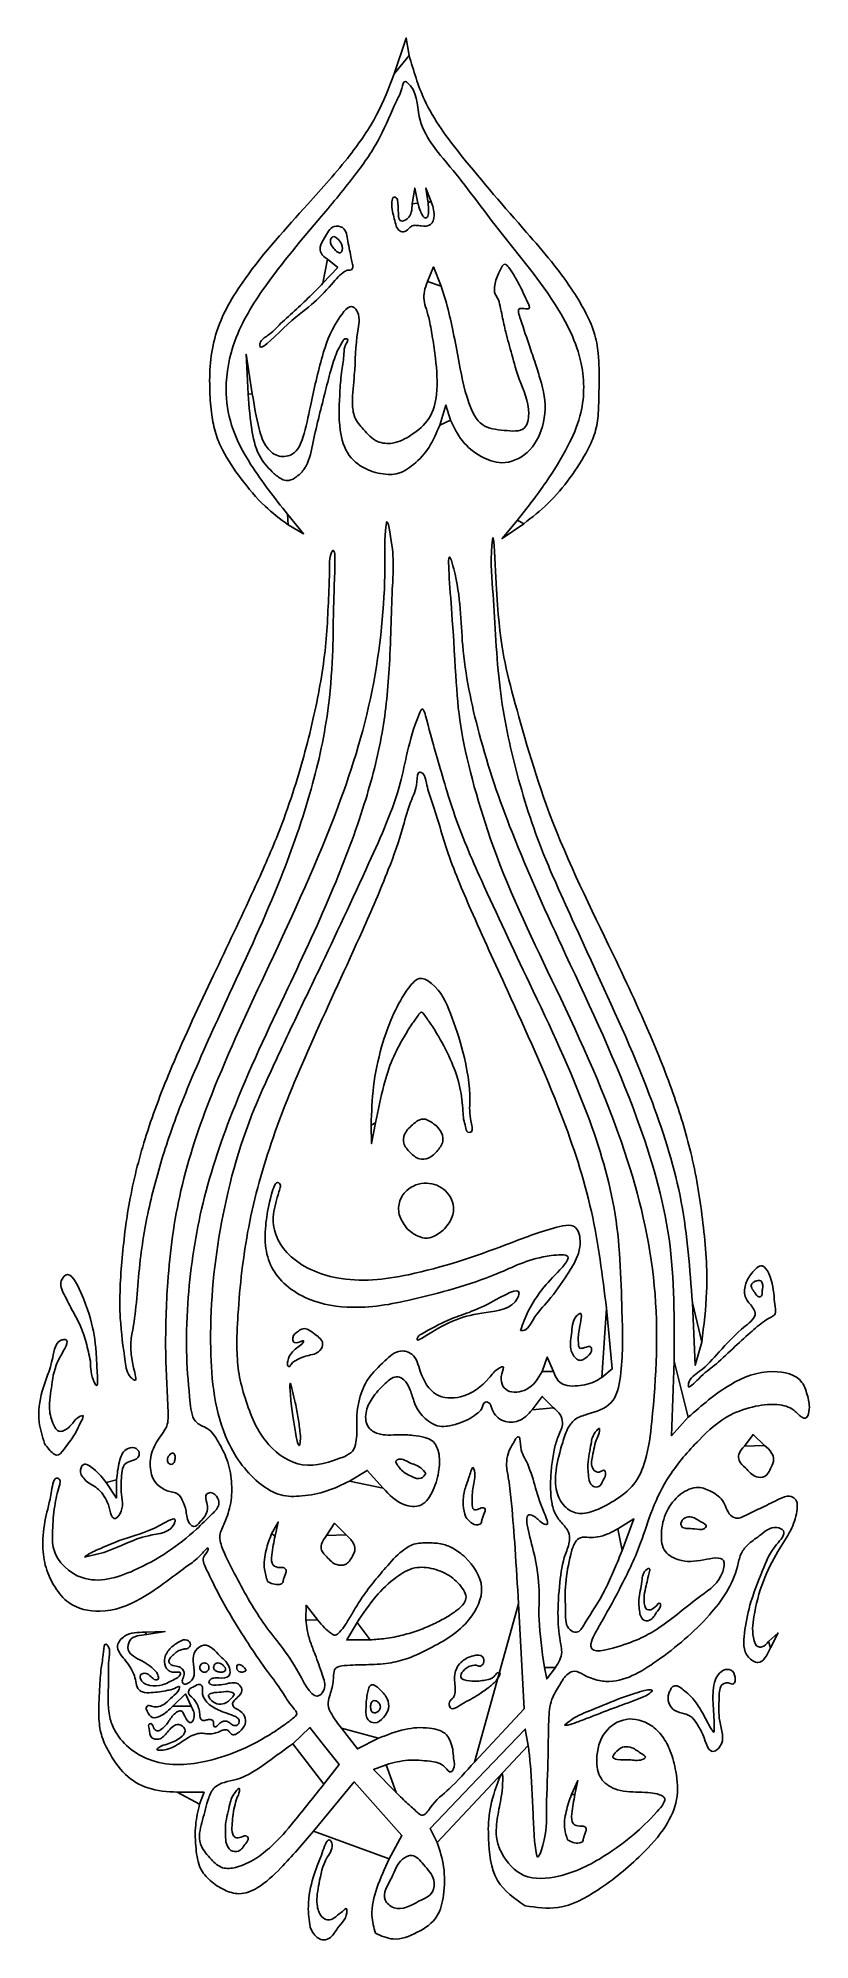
# Model space of a CAD drawing. Extents: x 0.17 to 2.49, y 0.26 to 5.99.
import ezdxf

# ---------------------------------------------------------------- set-up
doc = ezdxf.new("R2010")
doc.units = 0
doc.layers.get('0').update_dxf_attribs({"linetype": 'CONTINUOUS'})

msp = doc.modelspace()

# ---------------------------------------------------------------- linework, layer by layer
at = {"color": 7}
for points in [[(1.237781, 5.878502), (1.274218, 5.986171), (1.282741, 5.934058)], [(1.292072, 5.487215), (1.299422, 5.534722), (1.309086, 5.489583)], [(1.339794, 5.489583), (1.333061, 5.534722), (1.348396, 5.49607)], [(1.243855, 5.420139), (1.243855, 5.420139)], [(1.071238, 5.378762), (1.071238, 5.378762)], [(1.023533, 5.248162), (1.0679, 5.295409), (1.037422, 5.320473)], [(1.337758, 5.253411), (1.355755, 5.297515), (1.37905, 5.239295)], [(0.895833, 5.126809), (0.895833, 5.126809)], [(0.7982, 4.914605), (0.792395, 5.034722), (0.810822, 4.916098)], [(1.407189, 4.836371), (1.393444, 4.881944), (1.374596, 4.821303)], [(0.876623, 4.675426), (0.876623, 4.675426)], [(0.916556, 4.553986), (0.965057, 4.494458), (0.918429, 4.521534)], [(1.627594, 4.524934), (1.5625, 4.480297), (1.608234, 4.535287), (1.608234, 4.535287)], [(1.181846, 2.722222), (1.169641, 2.659722), (1.168429, 2.715278), (1.168429, 2.715278)], [(1.285714, 2.632937), (1.285714, 2.632937)], [(1.277778, 2.402778), (1.277778, 2.402778)], [(2.34243, 2.245533), (2.34243, 2.245533)], [(2.162845, 2.0625), (2.143669, 1.993056), (2.134806, 2.180556), (2.134806, 2.180556)], [(1.861974, 1.956239), (1.893692, 1.981922), (1.876278, 2.164268)], [(1.319444, 2.086759), (1.319444, 2.086759)], [(1.618, 2.097925), (1.618, 2.097925)], [(0.323953, 2.004695), (0.323953, 2.004695)], [(0.428579, 2.003472), (0.428579, 2.003472)], [(1.683147, 1.973686), (1.698326, 2.01723), (1.716548, 1.973893)], [(1.778392, 2.020093), (1.778392, 2.020093)], [(2.079647, 2.005073), (2.072409, 1.780979), (2.122353, 1.83626)], [(2.215278, 2.032802), (2.215278, 2.032802)], [(0.916879, 2.001778), (0.916879, 2.001778)], [(1.717408, 1.864663), (1.683022, 1.899048), (1.652986, 1.858423)], [(0.941316, 1.791667), (0.941316, 1.791667)], [(2.291553, 1.749849), (2.317588, 1.784364), (2.352257, 1.751794)], [(0.185956, 1.757352), (0.185956, 1.757352)], [(1.086806, 1.717584), (1.086806, 1.717584)], [(0.578704, 1.714667), (0.578704, 1.714667)], [(1.204853, 1.622994), (1.156473, 1.676545), (1.1029, 1.644212)], [(1.333333, 1.66701), (1.333333, 1.66701)], [(2.294902, 1.684056), (2.294902, 1.684056)], [(0.371039, 1.640211), (0.402778, 1.593114), (0.402778, 1.648069)], [(1.824213, 1.646496), (1.824213, 1.646495)], [(0.378136, 1.572947), (0.378136, 1.572947)], [(0.868661, 1.486111), (0.889115, 1.520833), (0.879493, 1.479167)], [(1.034335, 1.480524), (1.058442, 1.517316), (1.09314, 1.482618)], [(1.452875, 1.535858), (1.452875, 1.535858)], [(1.923382, 1.435554), (1.959134, 1.530538), (1.910308, 1.500362)], [(2.160284, 1.521462), (2.160284, 1.521462)], [(0.305556, 1.415518), (0.305556, 1.415518)], [(1.035044, 1.416311), (1.035044, 1.416311)], [(0.856481, 1.342593), (0.856481, 1.342593)], [(0.972376, 1.227211), (0.97253, 1.270833), (1.008105, 1.225694)], [(1.479265, 0.799037), (1.628628, 0.959184), (1.611692, 1.274731)], [(1.854589, 1.284868), (1.854589, 1.284868)], [(1.126024, 1.21875), (1.094957, 1.166667), (1.165013, 1.166667)], [(1.977012, 1.243662), (1.977012, 1.243662)], [(0.487526, 1.189485), (0.548611, 1.191471), (0.49319, 1.182541)], [(1.312662, 1.195698), (1.312661, 1.195698)], [(2.364117, 1.162042), (2.392689, 1.187499), (2.369599, 1.142361)], [(0.680556, 1.083333), (0.680556, 1.083333)], [(0.729167, 1.083333), (0.729167, 1.083333)], [(0.763889, 1.084153), (0.763889, 1.084153)], [(1.689827, 1.083674), (1.696546, 1.049293), (1.722591, 1.083674)], [(0.626639, 0.967227), (0.609877, 1.004015), (0.57154, 0.967285)], [(0.749235, 0.992133), (0.749235, 0.992133)], [(0.744266, 0.915662), (0.744266, 0.915662)], [(1.152778, 0.957197), (1.152778, 0.957197)], [(1.196528, 0.965278), (1.196528, 0.965278)], [(1.402778, 0.971403), (1.402778, 0.971403)], [(1.026306, 0.732639), (1.071779, 0.791667), (1.02788, 0.847093), (0.983982, 0.902519), (0.932963, 0.854294)], [(1.078908, 0.901011), (1.127291, 0.838271), (1.190999, 0.870524)], [(1.641034, 0.848369), (1.631944, 0.898128), (1.488835, 0.748432), (1.345726, 0.598736), (1.367307, 0.557002)], [(1.75, 0.909568), (1.75, 0.909568)], [(2.166687, 0.881903), (2.166687, 0.881903)], [(0.554717, 0.852708), (0.554717, 0.852708)], [(1.978349, 0.825948), (1.978349, 0.825947)], [(1.213789, 0.791101), (1.17577, 0.776646), (1.243613, 0.707767)], [(0.652434, 0.672707), (0.665979, 0.708333), (0.585044, 0.708333)], [(1.22219, 0.507565), (1.260908, 0.577631), (1.189249, 0.658393), (1.11759, 0.739155), (0.995064, 0.59152)], [(1.770889, 0.701389), (1.790525, 0.743056), (1.781587, 0.701389)], [(0.731316, 0.559028), (0.731316, 0.559028)], [(1.759259, 0.564815), (1.759259, 0.564815)], [(0.821539, 0.508348), (0.821539, 0.508348)], [(1.312946, 0.381236), (1.312946, 0.381236)], [(1.631944, 0.366535), (1.631944, 0.366535)], [(0.984553, 0.302083), (0.984553, 0.302083)], [(1.181275, 0.283855), (1.181275, 0.283855)]]:
    msp.add_lwpolyline(points, close=True, dxfattribs=at)
for points, knots in [([(1.282741, 5.934058), (1.295976, 5.888342), (1.327911, 5.778041), (1.459654, 5.60331), (1.595033, 5.448933), (1.708408, 5.31791), (1.767225, 5.240058), (1.810434, 5.168512), (1.841074, 5.103788), (1.85517, 5.027841), (1.853661, 4.94613), (1.853974, 4.866465), (1.844969, 4.799802), (1.814751, 4.734357), (1.768402, 4.661906), (1.704173, 4.584701), (1.652537, 4.544401), (1.627594, 4.524934)], [0, 0, 0, 0, 0.141837, 0.342218, 0.646073, 0.761136, 0.861656, 0.938271, 1.011823, 1.074939, 1.167952, 1.256355, 1.314331, 1.367677, 1.470854, 1.572196, 1.666892, 1.666892, 1.666892, 1.666892]), ([(0.918429, 4.521534), (0.89472, 4.539484), (0.841717, 4.57961), (0.77711, 4.65782), (0.726469, 4.731136), (0.698872, 4.79714), (0.687108, 4.856829), (0.679622, 4.955963), (0.688693, 5.103633), (0.803334, 5.295309), (0.95591, 5.461373), (1.096805, 5.618726), (1.188174, 5.749309), (1.221725, 5.836687), (1.237781, 5.878502)], [0, 0, 0, 0, 0.088947, 0.198848, 0.302478, 0.355144, 0.412203, 0.484011, 0.653953, 0.844779, 1.137845, 1.332425, 1.478362, 1.612297, 1.612297, 1.612297, 1.612297]), ([(1.608234, 4.535287), (1.637808, 4.572892), (1.693614, 4.643852), (1.757336, 4.748634), (1.81014, 4.865621), (1.811881, 5.023599), (1.709599, 5.221111), (1.553297, 5.401675), (1.420011, 5.588268), (1.300309, 5.717824), (1.308271, 5.829919), (1.266491, 5.860027), (1.25827, 5.821925), (1.234159, 5.777898), (1.19536, 5.678804), (1.117613, 5.567728), (0.995598, 5.421059), (0.860517, 5.264854), (0.753961, 5.09034), (0.724699, 4.942319), (0.744287, 4.81181), (0.812739, 4.684893), (0.878321, 4.602198), (0.916556, 4.553986)], [0, 0, 0, 0, 0.143385, 0.270569, 0.367354, 0.525598, 0.723281, 1.019753, 1.240007, 1.418349, 1.527019, 1.532663, 1.556642, 1.599927, 1.717308, 1.850717, 2.013199, 2.286549, 2.471927, 2.618893, 2.728995, 2.861059, 3.045702, 3.045702, 3.045702, 3.045702]), ([(1.243855, 5.420139), (1.239786, 5.435146), (1.233076, 5.459896), (1.228704, 5.486122), (1.23325, 5.510173), (1.247221, 5.505293), (1.248458, 5.489432), (1.251098, 5.469255), (1.2488, 5.427893), (1.290203, 5.446341), (1.291295, 5.470233), (1.292072, 5.487215)], [0, 0, 0, 0, 0.045237, 0.074608, 0.090573, 0.097239, 0.110895, 0.131883, 0.169056, 0.188329, 0.235694, 0.235694, 0.235694, 0.235694]), ([(1.348396, 5.49607), (1.353396, 5.482072), (1.361628, 5.459026), (1.351754, 5.419521), (1.322995, 5.419471), (1.305326, 5.423307), (1.292219, 5.422109), (1.281429, 5.413861), (1.272192, 5.401457), (1.251848, 5.404077), (1.246637, 5.414549), (1.243855, 5.420139)], [0, 0, 0, 0, 0.045019, 0.074121, 0.102372, 0.117459, 0.130312, 0.139688, 0.157709, 0.173246, 0.191036, 0.191036, 0.191036, 0.191036]), ([(1.309086, 5.489583), (1.311191, 5.481779), (1.314918, 5.467957), (1.321352, 5.453371), (1.332305, 5.441275), (1.341609, 5.453113), (1.341506, 5.468759), (1.340426, 5.481895), (1.339794, 5.489583)], [0, 0, 0, 0, 0.023723, 0.042015, 0.052383, 0.061033, 0.07734, 0.10035, 0.10035, 0.10035, 0.10035]), ([(1.037422, 5.320473), (1.029555, 5.325881), (1.01659, 5.334791), (1.013219, 5.362171), (1.03184, 5.387345), (1.046854, 5.42399), (1.093066, 5.418021), (1.097194, 5.379096), (1.103471, 5.348671), (1.107868, 5.325156), (1.112241, 5.308106), (1.114306, 5.296418), (1.10958, 5.287723), (1.098772, 5.288682), (1.084472, 5.282357), (1.067109, 5.266625), (1.038049, 5.230878), (0.979377, 5.171334), (0.9282, 5.141782), (0.828134, 5.035169), (0.835807, 5.077831), (0.864619, 5.094125), (0.883839, 5.114249), (0.895833, 5.126809)], [0, 0, 0, 0, 0.027229, 0.044872, 0.075442, 0.120578, 0.14569, 0.189656, 0.21747, 0.24293, 0.260531, 0.270584, 0.278091, 0.285897, 0.300035, 0.324418, 0.355013, 0.440187, 0.552321, 0.637428, 0.642232, 0.674191, 0.727252, 0.727252, 0.727252, 0.727252]), ([(1.071238, 5.378762), (1.064428, 5.384758), (1.053231, 5.394618), (1.041058, 5.371102), (1.055056, 5.355258), (1.064446, 5.342765), (1.076672, 5.337754), (1.082025, 5.34772), (1.082107, 5.357816), (1.078806, 5.369281), (1.073772, 5.375588), (1.071238, 5.378762)], [0, 0, 0, 0, 0.021062, 0.034632, 0.060397, 0.076201, 0.084437, 0.093132, 0.103616, 0.115574, 0.127682, 0.127682, 0.127682, 0.127682]), ([(1.37905, 5.239295), (1.384445, 5.222462), (1.397884, 5.18053), (1.413973, 5.109009), (1.434457, 5.007623), (1.449702, 4.910303), (1.494667, 4.813513), (1.56449, 4.806204), (1.63485, 4.798704), (1.649619, 4.8818), (1.614308, 4.948784), (1.592535, 5.031733), (1.574362, 5.094416), (1.563954, 5.143641), (1.556827, 5.177641), (1.551956, 5.200977), (1.537628, 5.218324), (1.539979, 5.249897), (1.54938, 5.274417), (1.568546, 5.313783), (1.587208, 5.290114), (1.600776, 5.268309), (1.621489, 5.23095), (1.632187, 5.204916), (1.649347, 5.170933), (1.629717, 5.170768), (1.605316, 5.177722), (1.626793, 5.113166), (1.640482, 5.071347), (1.662715, 5.007243), (1.676533, 4.961581), (1.694255, 4.899837), (1.692463, 4.819913), (1.64727, 4.734478), (1.566654, 4.698258), (1.494757, 4.725841), (1.439117, 4.770653), (1.417696, 4.814743), (1.407189, 4.836371)], [0, 0, 0, 0, 0.052996, 0.132012, 0.220109, 0.361093, 0.438725, 0.505274, 0.567389, 0.61106, 0.71927, 0.796272, 0.866713, 0.915425, 0.946758, 0.971663, 0.985295, 1.01237, 1.056353, 1.084435, 1.098644, 1.129312, 1.170309, 1.216968, 1.236974, 1.247138, 1.265942, 1.297431, 1.382736, 1.43937, 1.491437, 1.527719, 1.631528, 1.722471, 1.804875, 1.869034, 1.943098, 2.014407, 2.014407, 2.014407, 2.014407]), ([(0.810822, 4.916098), (0.816623, 4.880772), (0.825776, 4.825035), (0.847546, 4.75557), (0.888831, 4.722455), (0.942639, 4.731178), (0.970469, 4.79797), (0.987749, 4.895482), (1.01895, 5.024834), (1.046911, 5.111513), (1.106888, 5.192842), (1.137265, 5.148978), (1.120844, 5.078435), (1.121512, 4.987703), (1.109762, 4.902292), (1.11532, 4.842802), (1.147668, 4.80593), (1.181314, 4.768295), (1.23968, 4.762994), (1.2932, 4.792333), (1.349567, 4.837971), (1.371221, 4.925491), (1.364221, 5.007039), (1.354028, 5.080858), (1.345558, 5.130374), (1.33563, 5.168187), (1.325861, 5.196739), (1.327475, 5.22575), (1.334145, 5.243693), (1.337758, 5.253411)], [0, 0, 0, 0, 0.107859, 0.17018, 0.213278, 0.254419, 0.312895, 0.409572, 0.564113, 0.685676, 0.743573, 0.763648, 0.820807, 0.953015, 1.037058, 1.080861, 1.125233, 1.180991, 1.226446, 1.2879, 1.360517, 1.436586, 1.54531, 1.606149, 1.660143, 1.69577, 1.723595, 1.749842, 1.780857, 1.780857, 1.780857, 1.780857]), ([(0.895833, 5.126809), (0.911902, 5.141354), (0.943611, 5.170055), (0.986345, 5.210366), (1.012338, 5.236783), (1.023533, 5.248162)], [0, 0, 0, 0, 0.065023, 0.128311, 0.176198, 0.176198, 0.176198, 0.176198]), ([(1.374596, 4.821303), (1.365162, 4.798647), (1.346678, 4.754253), (1.300878, 4.703897), (1.255865, 4.674359), (1.217195, 4.672423), (1.188699, 4.676833), (1.146183, 4.689521), (1.093249, 4.727944), (1.0685, 4.819678), (1.073176, 4.906791), (1.078597, 4.982637), (1.087781, 5.030549), (1.086208, 5.058931), (1.101743, 5.078787), (1.088098, 5.083703), (1.076616, 5.063294), (1.061193, 5.034905), (1.045104, 4.981086), (1.021767, 4.888313), (0.996978, 4.791097), (0.979577, 4.699675), (0.947694, 4.667584), (0.924513, 4.653121), (0.897956, 4.657213), (0.88508, 4.668206), (0.876623, 4.675426)], [0, 0, 0, 0, 0.073017, 0.143069, 0.202509, 0.227113, 0.25745, 0.2887, 0.360196, 0.441206, 0.560513, 0.621392, 0.671687, 0.70062, 0.716673, 0.720357, 0.738281, 0.770435, 0.828326, 0.899962, 1.059935, 1.133659, 1.167368, 1.194051, 1.21115, 1.243866, 1.243866, 1.243866, 1.243866]), ([(0.876623, 4.675426), (0.861737, 4.690373), (0.827259, 4.724991), (0.806013, 4.811862), (0.801076, 4.87678), (0.7982, 4.914605)], [0, 0, 0, 0, 0.062321, 0.144339, 0.25884, 0.25884, 0.25884, 0.25884]), ([(0.585044, 0.708333), (0.55491, 0.710025), (0.498274, 0.713204), (0.422015, 0.759646), (0.381818, 0.822237), (0.353756, 0.881095), (0.34709, 0.94522), (0.351025, 1.010132), (0.354849, 1.081191), (0.36237, 1.113979), (0.366054, 1.161389), (0.384993, 1.139169), (0.376499, 1.104026), (0.380156, 1.047441), (0.375214, 0.985999), (0.380711, 0.930359), (0.410554, 0.858436), (0.514657, 0.781896), (0.696711, 0.795335), (0.825171, 0.85503), (0.906679, 0.909765), (0.9289, 0.927162), (0.950778, 0.944888), (0.921389, 0.973852), (0.900155, 1.01501), (0.852535, 1.07535), (0.80337, 1.147549), (0.754891, 1.223823), (0.709493, 1.302373), (0.682651, 1.359799), (0.655478, 1.413329), (0.675972, 1.42903), (0.680193, 1.44952), (0.643982, 1.408175), (0.59638, 1.3775), (0.490491, 1.289317), (0.365679, 1.241783), (0.263028, 1.264837), (0.214647, 1.324503), (0.187198, 1.38324), (0.177091, 1.454095), (0.187185, 1.537634), (0.204545, 1.588078), (0.213172, 1.659633), (0.232881, 1.649557), (0.232936, 1.639068), (0.224929, 1.613599), (0.21376, 1.564831), (0.210048, 1.501764), (0.207379, 1.416117), (0.30736, 1.323354), (0.48334, 1.377751), (0.608011, 1.462838), (0.681253, 1.537269), (0.713353, 1.568074), (0.707698, 1.595542), (0.691626, 1.613488), (0.666097, 1.604399), (0.675089, 1.579906), (0.677121, 1.55918), (0.669812, 1.537637), (0.6544, 1.523611), (0.637962, 1.50123), (0.614449, 1.522457), (0.613909, 1.553014), (0.602535, 1.582939), (0.590175, 1.606362), (0.571152, 1.611409), (0.553466, 1.614091), (0.536757, 1.624413), (0.51352, 1.642909), (0.500213, 1.684621), (0.506708, 1.738428), (0.533068, 1.777505), (0.558986, 1.813881), (0.557355, 1.870711), (0.552882, 1.943724), (0.549417, 2.039204), (0.550898, 2.139072), (0.558455, 2.301612), (0.589076, 2.528792), (0.697228, 2.847668), (0.874913, 3.222944), (1.062964, 3.631073), (1.186532, 4.028068), (1.21384, 4.340943), (1.207734, 4.469168), (1.21553, 4.545785), (1.239383, 4.431111), (1.229859, 4.330067), (1.226967, 4.107781), (1.206186, 3.891691), (1.147175, 3.665351), (1.050342, 3.409378), (0.90734, 3.103864), (0.756472, 2.788766), (0.650965, 2.470041), (0.616023, 2.222115), (0.610599, 2.022691), (0.620614, 1.90971), (0.63097, 1.818593), (0.684074, 1.803924), (0.710265, 1.76014), (0.738175, 1.70795), (0.750495, 1.644451), (0.748861, 1.578572), (0.732021, 1.525425), (0.707556, 1.48047), (0.727496, 1.421887), (0.772849, 1.335381), (0.849444, 1.197493), (0.929132, 1.119009), (0.997225, 0.974642), (1.03474, 1.024524), (1.018815, 1.06942), (1.003342, 1.114955), (0.985157, 1.159174), (0.975563, 1.19409), (0.973351, 1.217079), (0.972376, 1.227211)], [0, 0, 0, 0, 0.089432, 0.168084, 0.256543, 0.309173, 0.36238, 0.44634, 0.510096, 0.559352, 0.583915, 0.593215, 0.628158, 0.688366, 0.763517, 0.812685, 0.85437, 0.994437, 1.162238, 1.375084, 1.418712, 1.451276, 1.466067, 1.490276, 1.54605, 1.62142, 1.71272, 1.810379, 1.893426, 1.979248, 2.017335, 2.043836, 2.046959, 2.073968, 2.124546, 2.298773, 2.428011, 2.525286, 2.587085, 2.652101, 2.717578, 2.801915, 2.886702, 2.928464, 2.934884, 2.943736, 2.956317, 3.016998, 3.090985, 3.147607, 3.26799, 3.426394, 3.650584, 3.71732, 3.75162, 3.769679, 3.797388, 3.810625, 3.836234, 3.856864, 3.876781, 3.899594, 3.924491, 3.938609, 3.97885, 4.013279, 4.035991, 4.052956, 4.069399, 4.089765, 4.110721, 4.157493, 4.212356, 4.268196, 4.297493, 4.343462, 4.431036, 4.520958, 4.628653, 4.730965, 5.009022, 5.312888, 5.736112, 6.25724, 6.648484, 7.011219, 7.106479, 7.132685, 7.164713, 7.32518, 7.563263, 7.770458, 7.990748, 8.258081, 8.592116, 9.001771, 9.306318, 9.5933, 9.754131, 9.893696, 9.956414, 9.991264, 10.044123, 10.102184, 10.170112, 10.234928, 10.297478, 10.337867, 10.381034, 10.471628, 10.640997, 10.818919, 10.909967, 10.931534, 10.97647, 11.041361, 11.080365, 11.119053, 11.149546, 11.149546, 11.149546, 11.149546]), ([(0.428579, 2.003472), (0.422442, 2.047064), (0.407859, 2.150649), (0.417362, 2.316253), (0.44044, 2.501205), (0.490759, 2.694611), (0.576878, 2.918224), (0.691797, 3.16111), (0.801818, 3.391868), (0.883414, 3.574036), (0.944749, 3.74471), (0.994779, 3.928873), (1.034063, 4.137031), (1.039826, 4.28994), (1.043612, 4.386358), (1.041903, 4.420364), (1.063611, 4.472751), (1.052559, 4.255012), (1.056365, 4.168562), (1.040619, 3.942096), (0.991296, 3.719095), (0.888993, 3.426122), (0.757484, 3.143348), (0.636737, 2.881822), (0.556179, 2.676301), (0.502984, 2.490839), (0.469372, 2.310355), (0.46083, 2.122331), (0.436017, 2.038687), (0.466874, 1.938309), (0.432811, 1.965067), (0.430457, 1.986431), (0.428579, 2.003472)], [0, 0, 0, 0, 0.131816, 0.313229, 0.49506, 0.690722, 0.910813, 1.213041, 1.496525, 1.677903, 1.811524, 2.040127, 2.250086, 2.444604, 2.500037, 2.537397, 2.549231, 2.650778, 2.84556, 3.011133, 3.268975, 3.551618, 3.932163, 4.206876, 4.414786, 4.594945, 4.781174, 4.978716, 5.10666, 5.144522, 5.157566, 5.209, 5.209, 5.209, 5.209]), ([(2.134806, 2.180556), (2.127494, 2.282133), (2.112691, 2.48777), (2.008026, 2.82186), (1.884013, 3.093681), (1.78366, 3.311153), (1.732623, 3.424548), (1.667812, 3.572823), (1.603485, 3.768584), (1.547699, 4.033792), (1.539917, 4.273716), (1.526683, 4.409238), (1.536476, 4.51212), (1.5488, 4.194385), (1.580176, 4.057752), (1.699422, 3.629598), (1.8574, 3.312222), (1.995677, 3.020354), (2.080587, 2.809037), (2.138479, 2.616458), (2.169171, 2.419885), (2.18446, 2.23183), (2.169287, 2.112968), (2.162845, 2.0625)], [0, 0, 0, 0, 0.304595, 0.616636, 1.042894, 1.201134, 1.335145, 1.415928, 1.686643, 1.950081, 2.233094, 2.380739, 2.39926, 2.496066, 2.86156, 3.216311, 3.67975, 3.966323, 4.177761, 4.363661, 4.567734, 4.774142, 4.926451, 4.926451, 4.926451, 4.926451]), ([(1.1029, 1.644212), (1.080513, 1.633278), (1.035257, 1.611177), (0.964711, 1.598062), (0.893971, 1.597039), (0.831414, 1.634786), (0.777607, 1.690407), (0.700653, 1.820642), (0.675083, 2.06957), (0.70479, 2.407845), (0.778405, 2.681905), (0.867167, 2.878964), (0.931431, 3.017046), (1.035525, 3.231259), (1.146983, 3.469184), (1.266142, 3.736679), (1.279193, 3.872319), (1.324525, 3.979623), (1.344199, 3.89774), (1.366857, 3.823281), (1.416517, 3.642186), (1.513935, 3.417696), (1.658034, 3.114437), (1.813034, 2.788248), (1.916349, 2.449681), (1.922151, 2.178499), (1.927542, 1.994012), (1.902277, 1.870525), (1.831675, 1.849067), (1.783384, 1.835044), (1.757123, 1.802558), (1.740928, 1.748582), (1.722673, 1.684624), (1.721278, 1.615991), (1.745644, 1.567336), (1.788925, 1.541845), (1.84453, 1.553335), (1.901265, 1.585097), (1.964901, 1.63099), (2.001103, 1.718695), (2.024804, 1.918992), (2.039616, 2.235456), (1.932731, 2.678102), (1.733974, 3.112098), (1.539503, 3.503714), (1.421266, 3.933956), (1.425524, 4.099701), (1.393691, 4.470681), (1.439556, 4.311677), (1.435242, 4.151129), (1.491585, 3.875643), (1.597414, 3.567739), (1.771854, 3.186883), (1.959641, 2.791857), (2.082759, 2.377584), (2.080679, 2.12858), (2.079647, 2.005073)], [0, 0, 0, 0, 0.074356, 0.150311, 0.214355, 0.280793, 0.361823, 0.445694, 0.729491, 1.087188, 1.468237, 1.571138, 1.73542, 1.925555, 2.283047, 2.540171, 2.755432, 2.773171, 2.808788, 2.906272, 3.094953, 3.318845, 3.660461, 4.093401, 4.404554, 4.714989, 4.892915, 4.977273, 5.056203, 5.094146, 5.126377, 5.175754, 5.262455, 5.326057, 5.376596, 5.418521, 5.466271, 5.53764, 5.615583, 5.694636, 5.812667, 6.221624, 6.635425, 7.167029, 7.637707, 7.990708, 8.365935, 8.514861, 8.547018, 8.779134, 9.048918, 9.361314, 9.762776, 10.301235, 10.675842, 11.044512, 11.044512, 11.044512, 11.044512]), ([(1.876278, 2.164268), (1.864282, 2.261917), (1.839763, 2.461512), (1.733653, 2.782029), (1.597561, 3.078619), (1.477048, 3.341299), (1.396248, 3.531236), (1.361752, 3.663036), (1.334401, 3.737043), (1.331111, 3.769912), (1.30669, 3.783409), (1.307774, 3.727935), (1.283911, 3.688348), (1.260516, 3.592943), (1.214454, 3.465193), (1.121666, 3.250878), (0.997155, 2.986849), (0.871764, 2.692729), (0.793539, 2.413994), (0.769473, 2.197851), (0.762963, 2.049928), (0.76865, 1.965446), (0.795947, 1.867259), (0.839115, 1.756263), (0.96387, 1.672801), (1.044802, 1.702283), (1.086806, 1.717584)], [0, 0, 0, 0, 0.294519, 0.602002, 1.007433, 1.273698, 1.468815, 1.626887, 1.678052, 1.710003, 1.718036, 1.749475, 1.810821, 1.888793, 2.026849, 2.226401, 2.584734, 2.904902, 3.183923, 3.449807, 3.555127, 3.628207, 3.702382, 3.860602, 3.978273, 4.105239, 4.105239, 4.105239, 4.105239]), ([(1.168429, 2.715278), (1.169828, 2.754256), (1.172681, 2.833707), (1.196011, 2.946548), (1.23284, 3.048364), (1.268683, 3.114429), (1.313047, 3.16722), (1.375014, 3.127825), (1.410281, 3.047305), (1.450235, 2.930281), (1.469382, 2.810634), (1.462263, 2.743391), (1.477259, 2.692825), (1.454594, 2.693702), (1.452293, 2.713747), (1.445631, 2.732822), (1.444107, 2.773131), (1.437868, 2.830955), (1.411506, 2.907589), (1.379523, 2.969316), (1.349922, 3.017704), (1.33421, 3.038119), (1.319696, 3.060922), (1.305125, 3.037734), (1.289105, 3.017071), (1.261485, 2.971696), (1.229543, 2.913043), (1.202209, 2.82487), (1.189362, 2.760112), (1.181846, 2.722222)], [0, 0, 0, 0, 0.116719, 0.237914, 0.346016, 0.433538, 0.48045, 0.515784, 0.622979, 0.743986, 0.892503, 0.957318, 0.98789, 0.99549, 1.013316, 1.036405, 1.060345, 1.131567, 1.211955, 1.300056, 1.34338, 1.375395, 1.389424, 1.40366, 1.436228, 1.480327, 1.556607, 1.638866, 1.754872, 1.754872, 1.754872, 1.754872]), ([(1.285714, 2.632937), (1.277691, 2.641466), (1.263281, 2.656785), (1.266991, 2.692516), (1.289114, 2.713222), (1.308436, 2.730088), (1.328079, 2.735784), (1.351936, 2.723815), (1.376359, 2.705474), (1.389667, 2.667862), (1.368673, 2.637871), (1.345256, 2.614422), (1.309574, 2.610444), (1.294247, 2.624892), (1.285714, 2.632937)], [0, 0, 0, 0, 0.033519, 0.060202, 0.097363, 0.120946, 0.137503, 0.154595, 0.197772, 0.228252, 0.262259, 0.29942, 0.326103, 0.359622, 0.359622, 0.359622, 0.359622]), ([(1.618, 2.097925), (1.624831, 2.117388), (1.638585, 2.156581), (1.676417, 2.21446), (1.712321, 2.257036), (1.786589, 2.329508), (1.655216, 2.320189), (1.536859, 2.256293), (1.326447, 2.195255), (1.132914, 2.157597), (0.994475, 2.179395), (0.912208, 2.228644), (0.865034, 2.285491), (0.846259, 2.354981), (0.852321, 2.43621), (0.861551, 2.48124), (0.881537, 2.552214), (0.896806, 2.53506), (0.89317, 2.521687), (0.883991, 2.490466), (0.868742, 2.441709), (0.880724, 2.375896), (0.937926, 2.297167), (1.082717, 2.236163), (1.311162, 2.262211), (1.532821, 2.338019), (1.678956, 2.396643), (1.788543, 2.424833), (1.801014, 2.36089), (1.788307, 2.313168), (1.752704, 2.255774), (1.707963, 2.190555), (1.660051, 2.143809), (1.638228, 2.096176), (1.6206, 2.0977), (1.618, 2.097925)], [0, 0, 0, 0, 0.062188, 0.125228, 0.197532, 0.265447, 0.315416, 0.475474, 0.742491, 0.933516, 1.070495, 1.149765, 1.216932, 1.285858, 1.363622, 1.441538, 1.481951, 1.488299, 1.501114, 1.519801, 1.588911, 1.649559, 1.713186, 1.873656, 2.089298, 2.3951, 2.548393, 2.613932, 2.663059, 2.704588, 2.765478, 2.863053, 2.936727, 2.98074, 2.988356, 2.988356, 2.988356, 2.988356]), ([(1.277778, 2.402778), (1.268383, 2.41501), (1.250397, 2.438428), (1.249567, 2.484341), (1.276759, 2.528177), (1.334976, 2.548559), (1.397371, 2.523705), (1.42428, 2.46719), (1.404617, 2.418448), (1.374814, 2.388164), (1.3407, 2.371741), (1.313919, 2.378629), (1.294974, 2.388086), (1.283537, 2.397857), (1.277778, 2.402778)], [0, 0, 0, 0, 0.045284, 0.086691, 0.128619, 0.192721, 0.253475, 0.315451, 0.356721, 0.402564, 0.442942, 0.461142, 0.483457, 0.506097, 0.506097, 0.506097, 0.506097]), ([(2.215278, 2.032802), (2.238501, 2.058348), (2.271737, 2.094909), (2.331415, 2.139987), (2.31376, 2.172972), (2.289856, 2.193774), (2.291997, 2.237111), (2.309711, 2.268), (2.34446, 2.303563), (2.377361, 2.250788), (2.378924, 2.206831), (2.384428, 2.166787), (2.385698, 2.144764), (2.368554, 2.136447), (2.343445, 2.121398), (2.304619, 2.086997), (2.256174, 2.043515), (2.2012, 1.989552), (2.167236, 1.968657), (2.120404, 1.91727), (2.125336, 1.954564), (2.16845, 1.979245), (2.197295, 2.012235), (2.215278, 2.032802)], [0, 0, 0, 0, 0.111693, 0.159851, 0.178806, 0.213812, 0.252727, 0.292951, 0.331232, 0.361279, 0.4409, 0.470447, 0.48777, 0.497762, 0.52351, 0.578084, 0.650052, 0.725174, 0.787979, 0.825053, 0.83309, 0.882831, 0.965176, 0.965176, 0.965176, 0.965176]), ([(0.323953, 2.004695), (0.319947, 2.023626), (0.312128, 2.06057), (0.295448, 2.110924), (0.269314, 2.157944), (0.247685, 2.199513), (0.227988, 2.240491), (0.260982, 2.283515), (0.311508, 2.181627), (0.336859, 2.090101), (0.342381, 2.027585), (0.346701, 1.920695), (0.324675, 1.96114), (0.324286, 1.984609), (0.323953, 2.004695)], [0, 0, 0, 0, 0.058029, 0.11324, 0.158629, 0.217707, 0.259703, 0.280659, 0.349908, 0.473055, 0.598513, 0.636081, 0.646826, 0.710626, 0.710626, 0.710626, 0.710626]), ([(1.319444, 2.086759), (1.346617, 2.101937), (1.416902, 2.141197), (1.48806, 2.153484), (1.623793, 2.23689), (1.598478, 2.161513), (1.461542, 2.146806), (1.406375, 2.129179), (1.306548, 2.065389), (1.307176, 2.079214), (1.313881, 2.083337), (1.319444, 2.086759)], [0, 0, 0, 0, 0.088706, 0.229452, 0.318728, 0.333018, 0.437492, 0.646931, 0.659903, 0.663642, 0.68187, 0.68187, 0.68187, 0.68187]), ([(2.34243, 2.245533), (2.340545, 2.246515), (2.336178, 2.248791), (2.327829, 2.247157), (2.319336, 2.243639), (2.310803, 2.236289), (2.313089, 2.222602), (2.323128, 2.212543), (2.329562, 2.197979), (2.345043, 2.199038), (2.344381, 2.214484), (2.346724, 2.226402), (2.346432, 2.237624), (2.343576, 2.243268), (2.34243, 2.245533)], [0, 0, 0, 0, 0.006229, 0.01444, 0.024031, 0.034548, 0.044669, 0.060862, 0.078624, 0.085052, 0.100237, 0.113433, 0.124726, 0.132299, 0.132299, 0.132299, 0.132299]), ([(1.778392, 2.020093), (1.775313, 2.025438), (1.768432, 2.037381), (1.76688, 2.060886), (1.774, 2.095665), (1.771465, 2.129661), (1.807635, 2.159501), (1.791989, 2.09529), (1.791052, 2.074305), (1.792632, 2.040799), (1.812065, 2.046044), (1.831336, 2.053441), (1.832775, 2.028449), (1.81716, 2.018117), (1.803276, 2.006301), (1.787833, 2.008582), (1.781878, 2.015843), (1.778392, 2.020093)], [0, 0, 0, 0, 0.018325, 0.040945, 0.068337, 0.125532, 0.137659, 0.181775, 0.224924, 0.242406, 0.256745, 0.276, 0.288289, 0.314408, 0.32933, 0.340667, 0.356672, 0.356672, 0.356672, 0.356672]), ([(0.185956, 1.757352), (0.179248, 1.77863), (0.163178, 1.829605), (0.175552, 1.922616), (0.210219, 1.993107), (0.21854, 2.067558), (0.266498, 2.072539), (0.214547, 1.995365), (0.21014, 1.942576), (0.196143, 1.866597), (0.207702, 1.821365), (0.225121, 1.791364), (0.252077, 1.796836), (0.270338, 1.818458), (0.283702, 1.836196), (0.306034, 1.844248), (0.288398, 1.80847), (0.276853, 1.78178), (0.250448, 1.748885), (0.227561, 1.717096), (0.209417, 1.728278), (0.198142, 1.740372), (0.19029, 1.751313), (0.185956, 1.757352)], [0, 0, 0, 0, 0.066643, 0.15965, 0.265833, 0.325707, 0.335774, 0.390025, 0.478211, 0.551466, 0.601406, 0.624986, 0.639972, 0.674872, 0.705435, 0.713406, 0.729243, 0.779494, 0.830281, 0.859354, 0.870015, 0.887994, 0.910144, 0.910144, 0.910144, 0.910144]), ([(0.916879, 2.001778), (0.917978, 2.006774), (0.920517, 2.018328), (0.932235, 2.033506), (0.947, 2.048719), (0.960473, 2.054354), (0.968033, 2.068699), (0.94974, 2.061467), (0.933505, 2.057634), (0.930544, 2.082159), (0.946701, 2.093768), (0.963347, 2.105321), (0.983503, 2.099557), (1.001973, 2.084219), (1.028678, 2.064234), (1.013078, 2.027884), (0.981727, 2.023721), (0.955834, 2.015145), (0.939093, 2.005919), (0.928039, 1.998646), (0.923452, 1.986872), (0.915366, 1.992352), (0.916242, 1.997808), (0.916879, 2.001778)], [0, 0, 0, 0, 0.015169, 0.035081, 0.056693, 0.076603, 0.082272, 0.093142, 0.113331, 0.125911, 0.152204, 0.168161, 0.184276, 0.209332, 0.244246, 0.267141, 0.308724, 0.330548, 0.350301, 0.364421, 0.373214, 0.377301, 0.388224, 0.388224, 0.388224, 0.388224]), ([(1.086806, 1.717584), (1.096341, 1.722323), (1.11487, 1.73153), (1.126485, 1.769576), (1.123699, 1.822012), (1.128246, 1.888282), (1.157563, 1.957527), (1.204737, 2.000893), (1.248143, 2.042828), (1.303016, 2.026678), (1.315968, 1.964156), (1.353762, 1.895234), (1.450834, 1.889721), (1.514968, 1.939062), (1.540726, 1.979139), (1.571834, 1.992798), (1.552116, 1.951022), (1.572478, 1.905509), (1.647298, 1.914524), (1.670289, 1.952466), (1.683147, 1.973686)], [0, 0, 0, 0, 0.030599, 0.059455, 0.111502, 0.189621, 0.25666, 0.329437, 0.385858, 0.420327, 0.477536, 0.562702, 0.63531, 0.737715, 0.78195, 0.793169, 0.814493, 0.867619, 0.924404, 0.996465, 0.996465, 0.996465, 0.996465]), ([(1.652986, 1.858423), (1.64029, 1.844859), (1.617147, 1.820135), (1.563329, 1.820461), (1.53226, 1.849037), (1.52811, 1.880975), (1.506478, 1.884292), (1.503223, 1.860411), (1.484278, 1.844686), (1.460518, 1.828759), (1.429175, 1.816803), (1.39797, 1.807816), (1.365737, 1.809185), (1.341614, 1.823053), (1.321155, 1.841127), (1.305732, 1.86192), (1.294758, 1.890308), (1.286445, 1.92074), (1.27171, 1.947538), (1.241887, 1.96582), (1.204272, 1.932645), (1.171613, 1.898537), (1.149158, 1.852243), (1.152845, 1.805324), (1.197402, 1.779568), (1.245135, 1.784827), (1.292518, 1.782808), (1.326421, 1.777643), (1.35869, 1.765736), (1.375887, 1.726905), (1.373764, 1.674578), (1.359016, 1.619573), (1.325006, 1.563083), (1.2529, 1.570921), (1.222974, 1.603355), (1.204853, 1.622994)], [0, 0, 0, 0, 0.053516, 0.097553, 0.145462, 0.170534, 0.178871, 0.201127, 0.223863, 0.253878, 0.28597, 0.324251, 0.350675, 0.380147, 0.405467, 0.432543, 0.456743, 0.496311, 0.527077, 0.5473, 0.591058, 0.650896, 0.697977, 0.741376, 0.775904, 0.838581, 0.882489, 0.918013, 0.942012, 0.981661, 1.033551, 1.097488, 1.156211, 1.207492, 1.286209, 1.286209, 1.286209, 1.286209]), ([(1.716548, 1.973893), (1.720531, 1.963979), (1.727465, 1.946723), (1.752983, 1.930177), (1.781663, 1.929881), (1.811455, 1.933273), (1.838804, 1.941624), (1.854631, 1.951607), (1.861974, 1.956239)], [0, 0, 0, 0, 0.031312, 0.054508, 0.086257, 0.114869, 0.14487, 0.17084, 0.17084, 0.17084, 0.17084]), ([(2.122353, 1.83626), (2.162808, 1.871768), (2.237242, 1.9371), (2.358778, 1.98566), (2.464347, 1.961654), (2.482249, 1.897518), (2.490206, 1.865192), (2.479557, 1.829458), (2.463723, 1.836725), (2.454074, 1.843541), (2.437094, 1.864064), (2.39002, 1.878996), (2.322056, 1.871349), (2.233787, 1.842712), (2.148116, 1.764567), (2.066379, 1.670587), (2.012123, 1.562239), (1.978773, 1.448015), (1.925434, 1.335778), (1.876753, 1.247317), (1.844191, 1.190148), (1.831485, 1.166529), (1.82505, 1.122401), (1.949823, 1.154757), (2.036459, 1.198212), (2.144467, 1.289714), (2.223059, 1.34296), (2.237341, 1.422439), (2.156622, 1.403224), (2.104261, 1.399328), (2.044737, 1.429088), (2.038346, 1.491967), (2.053118, 1.553781), (2.092906, 1.606456), (2.14767, 1.631956), (2.195061, 1.613099), (2.234251, 1.585054), (2.241209, 1.541516), (2.272959, 1.529427), (2.304016, 1.546176), (2.346337, 1.565491), (2.388312, 1.586614), (2.422637, 1.602655), (2.452506, 1.589863), (2.449933, 1.543642), (2.431338, 1.491722), (2.385692, 1.426204), (2.343625, 1.341254), (2.319972, 1.248462), (2.312724, 1.182747), (2.327646, 1.144727), (2.34977, 1.144663), (2.358237, 1.154919), (2.364117, 1.162042)], [0, 0, 0, 0, 0.160258, 0.29486, 0.387546, 0.433564, 0.478409, 0.502154, 0.511129, 0.524097, 0.538857, 0.589413, 0.662193, 0.743084, 0.86304, 1.003128, 1.116018, 1.222881, 1.359679, 1.487189, 1.526753, 1.55595, 1.569277, 1.648085, 1.787268, 1.945086, 2.042833, 2.076448, 2.136287, 2.211008, 2.258398, 2.313067, 2.382589, 2.44841, 2.506104, 2.546714, 2.595193, 2.645961, 2.659344, 2.690461, 2.743664, 2.802288, 2.833429, 2.851037, 2.888848, 2.949085, 3.024326, 3.123465, 3.234035, 3.306298, 3.327514, 3.339021, 3.365184, 3.365184, 3.365184, 3.365184]), ([(0.941316, 1.791667), (0.935454, 1.822913), (0.927891, 1.86323), (0.921604, 1.961269), (0.940436, 1.879669), (0.948025, 1.843723), (0.95393, 1.796077), (0.95676, 1.774039), (0.952601, 1.745173), (0.942964, 1.770569), (0.942027, 1.782566), (0.941316, 1.791667)], [0, 0, 0, 0, 0.114366, 0.147562, 0.198675, 0.249895, 0.295208, 0.325079, 0.338393, 0.348593, 0.380632, 0.380632, 0.380632, 0.380632]), ([(1.722591, 1.083674), (1.727676, 1.09112), (1.737143, 1.104978), (1.743514, 1.129583), (1.734691, 1.172169), (1.727974, 1.242137), (1.734392, 1.333563), (1.745115, 1.411604), (1.767462, 1.459273), (1.763815, 1.495702), (1.739639, 1.519024), (1.7183, 1.548753), (1.708654, 1.590972), (1.707638, 1.637764), (1.710485, 1.688596), (1.717867, 1.734349), (1.728393, 1.776856), (1.746241, 1.808319), (1.741931, 1.843671), (1.726546, 1.85684), (1.717408, 1.864663)], [0, 0, 0, 0, 0.02696, 0.050179, 0.073678, 0.155929, 0.260972, 0.348043, 0.390484, 0.416185, 0.451587, 0.487477, 0.525088, 0.578912, 0.627888, 0.677575, 0.717727, 0.759087, 0.782824, 0.817551, 0.817551, 0.817551, 0.817551]), ([(1.611692, 1.274731), (1.60848, 1.330449), (1.602674, 1.431154), (1.592802, 1.556198), (1.584919, 1.638668), (1.574672, 1.685626), (1.576778, 1.719401), (1.58739, 1.744822), (1.599234, 1.762514), (1.604169, 1.774416), (1.61714, 1.781762), (1.616005, 1.734572), (1.639549, 1.702862), (1.66425, 1.622181), (1.674382, 1.579142), (1.707397, 1.508472), (1.680495, 1.518189), (1.671251, 1.529328), (1.660561, 1.537383), (1.62026, 1.557956), (1.686368, 1.357019), (1.664566, 1.257781), (1.682487, 1.134262), (1.689827, 1.083674)], [0, 0, 0, 0, 0.167418, 0.302596, 0.376354, 0.415791, 0.446217, 0.476225, 0.497027, 0.510403, 0.513908, 0.537445, 0.592641, 0.667557, 0.756331, 0.791481, 0.804489, 0.822916, 0.837258, 0.844566, 0.950854, 1.159542, 1.304292, 1.304292, 1.304292, 1.304292]), ([(1.824213, 1.646495), (1.822152, 1.66246), (1.817441, 1.698959), (1.830653, 1.752388), (1.833732, 1.784624), (1.856383, 1.806218), (1.855041, 1.787466), (1.842848, 1.765385), (1.835554, 1.725668), (1.827462, 1.684136), (1.852713, 1.666099), (1.869518, 1.681493), (1.877051, 1.663064), (1.865627, 1.647999), (1.857994, 1.626033), (1.832956, 1.625874), (1.827466, 1.638822), (1.824213, 1.646496)], [0, 0, 0, 0, 0.048346, 0.110533, 0.154543, 0.16436, 0.171745, 0.194632, 0.251225, 0.289268, 0.309157, 0.32602, 0.33376, 0.357261, 0.38029, 0.39593, 0.418681, 0.418681, 0.418681, 0.418681]), ([(0.402778, 1.648069), (0.404564, 1.666297), (0.407679, 1.698076), (0.422868, 1.740485), (0.45555, 1.749196), (0.474217, 1.732018), (0.466704, 1.709625), (0.445432, 1.705707), (0.421851, 1.694729), (0.417116, 1.656937), (0.413316, 1.609138), (0.427099, 1.560316), (0.390698, 1.518975), (0.38336, 1.550504), (0.378136, 1.572947)], [0, 0, 0, 0, 0.055914, 0.097487, 0.122888, 0.143987, 0.158742, 0.183383, 0.204034, 0.231868, 0.286758, 0.354088, 0.372764, 0.4189, 0.4189, 0.4189, 0.4189]), ([(0.578704, 1.714667), (0.57856, 1.71776), (0.57832, 1.72293), (0.573544, 1.729766), (0.565973, 1.727955), (0.561005, 1.722376), (0.556861, 1.715455), (0.554976, 1.707858), (0.556583, 1.700823), (0.560895, 1.695847), (0.567303, 1.693518), (0.574059, 1.697162), (0.577874, 1.705006), (0.578409, 1.711231), (0.578704, 1.714667)], [0, 0, 0, 0, 0.009342, 0.015613, 0.021502, 0.029445, 0.037816, 0.045543, 0.052315, 0.058587, 0.064685, 0.07114, 0.079511, 0.08982, 0.08982, 0.08982, 0.08982]), ([(2.294902, 1.684056), (2.286844, 1.690916), (2.274168, 1.701708), (2.272767, 1.72998), (2.28424, 1.742115), (2.291553, 1.749849)], [0, 0, 0, 0, 0.030228, 0.047554, 0.078, 0.078, 0.078, 0.078]), ([(2.352257, 1.751794), (2.360145, 1.744837), (2.373085, 1.733424), (2.38193, 1.707638), (2.370396, 1.683466), (2.358021, 1.654401), (2.319161, 1.655429), (2.304291, 1.672977), (2.294902, 1.684056)], [0, 0, 0, 0, 0.031277, 0.051312, 0.075883, 0.110146, 0.134613, 0.176521, 0.176521, 0.176521, 0.176521]), ([(0.378136, 1.572947), (0.374278, 1.581332), (0.366613, 1.597992), (0.350421, 1.618638), (0.331329, 1.631845), (0.313097, 1.641429), (0.300892, 1.655519), (0.290453, 1.672603), (0.301691, 1.704917), (0.344159, 1.675007), (0.360695, 1.653601), (0.371039, 1.640211)], [0, 0, 0, 0, 0.02766, 0.054958, 0.077353, 0.096931, 0.116191, 0.132434, 0.156339, 0.189675, 0.245361, 0.245361, 0.245361, 0.245361]), ([(1.333333, 1.66701), (1.328348, 1.673204), (1.315018, 1.689762), (1.283577, 1.697635), (1.256373, 1.715742), (1.240155, 1.703624), (1.248274, 1.691698), (1.260074, 1.674911), (1.284502, 1.659066), (1.318033, 1.646533), (1.329083, 1.661322), (1.333333, 1.66701)], [0, 0, 0, 0, 0.023226, 0.062098, 0.098355, 0.104009, 0.114615, 0.132161, 0.170526, 0.201934, 0.22157, 0.22157, 0.22157, 0.22157]), ([(1.452875, 1.535858), (1.449661, 1.547895), (1.442851, 1.573404), (1.448406, 1.619719), (1.459814, 1.644002), (1.473994, 1.69425), (1.483769, 1.659019), (1.473054, 1.626269), (1.471424, 1.590861), (1.472788, 1.554725), (1.492896, 1.559378), (1.503795, 1.566723), (1.514494, 1.558699), (1.507628, 1.547241), (1.504719, 1.536439), (1.500967, 1.527259), (1.500573, 1.517058), (1.485938, 1.508714), (1.466936, 1.518746), (1.457571, 1.530144), (1.452875, 1.535858)], [0, 0, 0, 0, 0.037628, 0.079739, 0.127065, 0.154571, 0.164136, 0.21345, 0.262431, 0.281647, 0.297348, 0.311529, 0.317915, 0.330558, 0.343242, 0.353732, 0.359802, 0.37268, 0.394963, 0.417368, 0.417368, 0.417368, 0.417368]), ([(0.305556, 1.415518), (0.310725, 1.419171), (0.328297, 1.431589), (0.367336, 1.446727), (0.442321, 1.480264), (0.490946, 1.484397), (0.583747, 1.540685), (0.568083, 1.488092), (0.473915, 1.484324), (0.395173, 1.434904), (0.328104, 1.420396), (0.305556, 1.415518)], [0, 0, 0, 0, 0.018917, 0.064307, 0.126645, 0.249977, 0.295379, 0.304627, 0.391096, 0.526213, 0.594648, 0.594648, 0.594648, 0.594648]), ([(2.369599, 1.142361), (2.359203, 1.120433), (2.342797, 1.08583), (2.285568, 1.122194), (2.291063, 1.193315), (2.306709, 1.278236), (2.344815, 1.371473), (2.369486, 1.437355), (2.423461, 1.491801), (2.374057, 1.513533), (2.33999, 1.479694), (2.301763, 1.456459), (2.277551, 1.423838), (2.264566, 1.343522), (2.181088, 1.223441), (2.046436, 1.11114), (1.922958, 1.034592), (1.853168, 1.044096), (1.830694, 1.051221), (1.806361, 1.060733), (1.783308, 1.077464), (1.752683, 1.06192), (1.735019, 1.028711), (1.706168, 0.984952), (1.700987, 0.903151), (1.701784, 0.793464), (1.693556, 0.655277), (1.697876, 0.585827), (1.669338, 0.498626), (1.66066, 0.548633), (1.658224, 0.588893), (1.654657, 0.659439), (1.651706, 0.731479), (1.647643, 0.795833), (1.6429, 0.833536), (1.641034, 0.848369)], [0, 0, 0, 0, 0.057557, 0.090829, 0.163345, 0.248894, 0.360085, 0.448778, 0.495218, 0.517455, 0.576246, 0.620804, 0.655051, 0.693149, 0.86175, 1.072083, 1.236712, 1.256671, 1.281739, 1.306893, 1.336802, 1.357726, 1.399629, 1.448512, 1.512743, 1.637653, 1.789689, 1.888922, 1.927544, 1.947742, 1.999121, 2.070893, 2.149469, 2.218644, 2.263513, 2.263513, 2.263513, 2.263513]), ([(1.910308, 1.500362), (1.900466, 1.495061), (1.881199, 1.484685), (1.851566, 1.47576), (1.824073, 1.473359), (1.797861, 1.478688), (1.77684, 1.455248), (1.764669, 1.407737), (1.750042, 1.335976), (1.753589, 1.263193), (1.752879, 1.201076), (1.792522, 1.183249), (1.820771, 1.232699), (1.840676, 1.263406), (1.854589, 1.284868)], [0, 0, 0, 0, 0.033516, 0.065612, 0.091549, 0.117308, 0.138631, 0.176976, 0.265217, 0.353203, 0.407088, 0.426954, 0.462553, 0.5452, 0.5452, 0.5452, 0.5452]), ([(2.160284, 1.521462), (2.151842, 1.527508), (2.13775, 1.537599), (2.111588, 1.537182), (2.098444, 1.521212), (2.102215, 1.504487), (2.120751, 1.500916), (2.142302, 1.501957), (2.165221, 1.494792), (2.181866, 1.51148), (2.169439, 1.517228), (2.160284, 1.521462)], [0, 0, 0, 0, 0.030465, 0.050855, 0.072644, 0.081891, 0.096748, 0.121372, 0.151598, 0.159284, 0.180779, 0.180779, 0.180779, 0.180779]), ([(0.856481, 1.342593), (0.852826, 1.354711), (0.843575, 1.385378), (0.850099, 1.435662), (0.862695, 1.469896), (0.868661, 1.486111)], [0, 0, 0, 0, 0.037707, 0.095422, 0.14736, 0.14736, 0.14736, 0.14736]), ([(0.879493, 1.479167), (0.875657, 1.460994), (0.869836, 1.433419), (0.866937, 1.390191), (0.890913, 1.382569), (0.905416, 1.385418), (0.914615, 1.376253), (0.910463, 1.365114), (0.907031, 1.354996), (0.903617, 1.34645), (0.903507, 1.336773), (0.889445, 1.331684), (0.87335, 1.333861), (0.861906, 1.339785), (0.856481, 1.342593)], [0, 0, 0, 0, 0.058617, 0.088942, 0.109753, 0.123047, 0.131462, 0.142856, 0.154708, 0.164606, 0.170454, 0.181659, 0.201758, 0.219869, 0.219869, 0.219869, 0.219869]), ([(1.008105, 1.225694), (1.014711, 1.217826), (1.026692, 1.203556), (1.043261, 1.189137), (1.060716, 1.176769), (1.07737, 1.193492), (1.093192, 1.214233), (1.112759, 1.249324), (1.138876, 1.291798), (1.173237, 1.338188), (1.214751, 1.386646), (1.252237, 1.429252), (1.29687, 1.458579), (1.340343, 1.458527), (1.380971, 1.457457), (1.419202, 1.441737), (1.467119, 1.404624), (1.520387, 1.325897), (1.460975, 1.206309), (1.367143, 1.150897), (1.283015, 1.110508), (1.218542, 1.093588), (1.152785, 1.091746), (1.103021, 1.091164), (1.057691, 1.086184), (1.055469, 1.059732), (1.054205, 1.039199), (1.049929, 1.017648), (1.042409, 0.99567), (1.035694, 0.969404), (1.052296, 0.935687), (1.068672, 0.914349), (1.078908, 0.901011)], [0, 0, 0, 0, 0.03039, 0.055115, 0.069624, 0.085344, 0.114942, 0.153031, 0.20344, 0.265361, 0.325669, 0.394814, 0.435978, 0.480335, 0.521633, 0.557647, 0.601499, 0.704956, 0.807938, 0.956336, 1.028753, 1.087212, 1.155608, 1.22112, 1.249354, 1.270469, 1.29034, 1.313509, 1.335185, 1.360879, 1.391425, 1.442349, 1.442349, 1.442349, 1.442349]), ([(1.035044, 1.416311), (1.028431, 1.422511), (1.017378, 1.432873), (1.017895, 1.459432), (1.027934, 1.472313), (1.034335, 1.480524)], [0, 0, 0, 0, 0.025839, 0.043181, 0.073679, 0.073679, 0.073679, 0.073679]), ([(1.09314, 1.482618), (1.100894, 1.475289), (1.113431, 1.46344), (1.122475, 1.438387), (1.110717, 1.415217), (1.095371, 1.390089), (1.058649, 1.390329), (1.04387, 1.406596), (1.035044, 1.416311)], [0, 0, 0, 0, 0.031904, 0.051581, 0.074089, 0.106975, 0.132546, 0.170463, 0.170463, 0.170463, 0.170463]), ([(1.854589, 1.284868), (1.861913, 1.298487), (1.878636, 1.329579), (1.901297, 1.380029), (1.916005, 1.417007), (1.923382, 1.435554)], [0, 0, 0, 0, 0.04638, 0.10589, 0.165769, 0.165769, 0.165769, 0.165769]), ([(1.312661, 1.195698), (1.327419, 1.201765), (1.35639, 1.213678), (1.394655, 1.233436), (1.425379, 1.254424), (1.447436, 1.272512), (1.456835, 1.296813), (1.441382, 1.326997), (1.409955, 1.359776), (1.357478, 1.382789), (1.296262, 1.389016), (1.23597, 1.352271), (1.177787, 1.29592), (1.143983, 1.245524), (1.126024, 1.21875)], [0, 0, 0, 0, 0.047874, 0.093984, 0.12872, 0.159713, 0.178345, 0.201258, 0.255001, 0.313718, 0.369771, 0.431731, 0.516709, 0.613027, 0.613027, 0.613027, 0.613027]), ([(1.977012, 1.243662), (1.975112, 1.258345), (1.970774, 1.291872), (1.984314, 1.335202), (1.985146, 1.374683), (2.008689, 1.383505), (2.002537, 1.359794), (1.997462, 1.334244), (1.985941, 1.298188), (1.993205, 1.251586), (2.021736, 1.259146), (2.035201, 1.281934), (2.042553, 1.266696), (2.024399, 1.251163), (2.017426, 1.22781), (1.987417, 1.220357), (1.980755, 1.235279), (1.977012, 1.243662)], [0, 0, 0, 0, 0.043635, 0.099636, 0.140057, 0.146245, 0.159141, 0.186862, 0.243397, 0.271974, 0.298051, 0.315825, 0.319707, 0.341527, 0.373684, 0.392399, 0.416396, 0.416396, 0.416396, 0.416396]), ([(0.57154, 0.967285), (0.56084, 0.956434), (0.544437, 0.939799), (0.507715, 0.927241), (0.496764, 0.947875), (0.48915, 0.963283), (0.499689, 0.971523), (0.512466, 0.96412), (0.530925, 0.964744), (0.551711, 0.975883), (0.570422, 0.996762), (0.587588, 1.008451), (0.594952, 1.031296), (0.572699, 1.017583), (0.556191, 1.014897), (0.531635, 1.00959), (0.506632, 1.008104), (0.483147, 1.006619), (0.46299, 1.019992), (0.461368, 1.042254), (0.454397, 1.064938), (0.442586, 1.087878), (0.423011, 1.112719), (0.394394, 1.146245), (0.432997, 1.189375), (0.466326, 1.189442), (0.487526, 1.189485)], [0, 0, 0, 0, 0.047106, 0.072211, 0.096947, 0.109291, 0.116158, 0.130459, 0.148144, 0.170221, 0.199219, 0.23005, 0.237583, 0.254235, 0.274813, 0.300171, 0.325059, 0.351544, 0.368622, 0.391095, 0.413874, 0.440779, 0.466752, 0.512734, 0.548139, 0.610025, 0.610025, 0.610025, 0.610025]), ([(0.49319, 1.182541), (0.472864, 1.180826), (0.441835, 1.178208), (0.431065, 1.124537), (0.473657, 1.107776), (0.502022, 1.089287), (0.52006, 1.073714), (0.528406, 1.06035), (0.528876, 1.045886), (0.515506, 1.046003), (0.505574, 1.057957), (0.490275, 1.069461), (0.469064, 1.061244), (0.478997, 1.036571), (0.505747, 1.026404), (0.542816, 1.028761), (0.570518, 1.045789), (0.59313, 1.055229), (0.595999, 1.072152), (0.57174, 1.06571), (0.549888, 1.077213), (0.542673, 1.111197), (0.561611, 1.141169), (0.586081, 1.159432), (0.612759, 1.172013), (0.627289, 1.1559), (0.622765, 1.144967), (0.615309, 1.139858), (0.604939, 1.139003), (0.59264, 1.136333), (0.579771, 1.128485), (0.569163, 1.117423), (0.556952, 1.106033), (0.564338, 1.090001), (0.581573, 1.088612), (0.597829, 1.083341), (0.607745, 1.069166), (0.604507, 1.054134), (0.598181, 1.041977), (0.605628, 1.03075), (0.617655, 1.036311), (0.627862, 1.042654), (0.635224, 1.054286), (0.638667, 1.085095), (0.622681, 1.127109), (0.675666, 1.162896), (0.710901, 1.117529), (0.743654, 1.092986), (0.745611, 1.050399), (0.714742, 1.051841), (0.696515, 1.052334), (0.685023, 1.049058), (0.678315, 1.03955), (0.688004, 1.029364), (0.706319, 1.030857), (0.732302, 1.033125), (0.764419, 1.043369), (0.786695, 1.012167), (0.765609, 0.992664), (0.749887, 0.978514), (0.753616, 0.963174), (0.771457, 0.955799), (0.790061, 0.940251), (0.792192, 0.910255), (0.77601, 0.892594), (0.762248, 0.881967), (0.74971, 0.88012), (0.743471, 0.888632), (0.736236, 0.896092), (0.723796, 0.896403), (0.711944, 0.890421), (0.697574, 0.884866), (0.681333, 0.882677), (0.664681, 0.885892), (0.64526, 0.885389), (0.623923, 0.876786), (0.602506, 0.862468), (0.581266, 0.847419), (0.557071, 0.837614), (0.54188, 0.833867), (0.519402, 0.834578), (0.536718, 0.848348), (0.546926, 0.85082), (0.554717, 0.852708)], [0, 0, 0, 0, 0.05359, 0.08181, 0.134635, 0.164107, 0.188255, 0.203241, 0.214033, 0.220416, 0.236583, 0.259859, 0.272621, 0.2913, 0.319108, 0.356726, 0.397015, 0.41855, 0.424354, 0.439474, 0.468487, 0.49596, 0.532029, 0.567085, 0.591693, 0.608491, 0.615963, 0.624456, 0.63428, 0.646721, 0.662104, 0.678004, 0.694944, 0.704362, 0.723585, 0.741963, 0.754943, 0.770941, 0.785798, 0.79277, 0.80485, 0.817626, 0.83084, 0.843694, 0.910474, 0.940833, 0.999913, 1.045155, 1.069234, 1.10019, 1.115166, 1.126675, 1.134981, 1.144189, 1.160701, 1.18755, 1.226368, 1.246272, 1.281296, 1.296041, 1.305755, 1.322508, 1.350772, 1.374432, 1.403499, 1.417802, 1.427218, 1.437035, 1.446906, 1.457598, 1.471251, 1.486655, 1.503698, 1.519487, 1.537299, 1.561148, 1.587288, 1.614314, 1.640281, 1.660475, 1.673051, 1.681376, 1.708219, 1.708219, 1.708219, 1.708219]), ([(1.165013, 1.166667), (1.180354, 1.16768), (1.213688, 1.169883), (1.26321, 1.179873), (1.296519, 1.190532), (1.312662, 1.195698)], [0, 0, 0, 0, 0.046093, 0.100152, 0.150985, 0.150985, 0.150985, 0.150985]), ([(0.680556, 1.083333), (0.68017, 1.085777), (0.679409, 1.090598), (0.673884, 1.095902), (0.66668, 1.097892), (0.659398, 1.095902), (0.654099, 1.090598), (0.652108, 1.083333), (0.654099, 1.076068), (0.659398, 1.070765), (0.66668, 1.068775), (0.673884, 1.070765), (0.679409, 1.076068), (0.68017, 1.08089), (0.680556, 1.083333)], [0, 0, 0, 0, 0.00725, 0.014307, 0.021557, 0.028807, 0.035864, 0.043114, 0.050364, 0.05742, 0.064671, 0.071921, 0.078977, 0.086227, 0.086227, 0.086227, 0.086227]), ([(0.729167, 1.083333), (0.727254, 1.085799), (0.723438, 1.090718), (0.715837, 1.095468), (0.70794, 1.097968), (0.700558, 1.095863), (0.695715, 1.090511), (0.693524, 1.083174), (0.697127, 1.075243), (0.705629, 1.070543), (0.715693, 1.069024), (0.725054, 1.069907), (0.732044, 1.076141), (0.730138, 1.080905), (0.729167, 1.083333)], [0, 0, 0, 0, 0.009291, 0.018533, 0.026523, 0.033375, 0.040227, 0.047448, 0.055047, 0.064289, 0.075361, 0.085275, 0.092127, 0.099253, 0.099253, 0.099253, 0.099253]), ([(0.763889, 1.084153), (0.764144, 1.086482), (0.764612, 1.090761), (0.771575, 1.093556), (0.778356, 1.090231), (0.784605, 1.08553), (0.789199, 1.080816), (0.792612, 1.075884), (0.789485, 1.071607), (0.784282, 1.070026), (0.777714, 1.068934), (0.770457, 1.070841), (0.765003, 1.076565), (0.764267, 1.081581), (0.763889, 1.084153)], [0, 0, 0, 0, 0.006517, 0.01197, 0.019337, 0.028031, 0.035299, 0.039966, 0.043591, 0.049045, 0.056091, 0.063371, 0.070639, 0.078288, 0.078288, 0.078288, 0.078288]), ([(1.402778, 0.971403), (1.403163, 0.973956), (1.403965, 0.979276), (1.407954, 0.986587), (1.41544, 0.991662), (1.420943, 1.002476), (1.42197, 1.018609), (1.420018, 1.03919), (1.418144, 1.062174), (1.42641, 1.085187), (1.444983, 1.107256), (1.470631, 1.119305), (1.506327, 1.123872), (1.509803, 1.098476), (1.501671, 1.090226), (1.495215, 1.086068), (1.485018, 1.091876), (1.465505, 1.0892), (1.445983, 1.078085), (1.430998, 1.048809), (1.47291, 1.040212), (1.503771, 1.043708), (1.537118, 1.049869), (1.547311, 1.069358), (1.558746, 1.066815), (1.550723, 1.051437), (1.539642, 1.037602), (1.515239, 1.01769), (1.478749, 0.992881), (1.447593, 0.977818), (1.409839, 0.953269), (1.404523, 0.966922), (1.402778, 0.971403)], [0, 0, 0, 0, 0.007728, 0.016098, 0.02404, 0.034325, 0.05108, 0.071805, 0.096659, 0.119189, 0.14342, 0.180245, 0.208341, 0.22813, 0.236744, 0.243291, 0.248545, 0.269361, 0.298363, 0.317492, 0.347049, 0.38911, 0.425672, 0.439834, 0.443625, 0.455174, 0.474496, 0.50651, 0.544987, 0.604333, 0.630119, 0.642717, 0.642717, 0.642717, 0.642717]), ([(0.744266, 0.915662), (0.747572, 0.913014), (0.75317, 0.908529), (0.764358, 0.908226), (0.771186, 0.915298), (0.772841, 0.92532), (0.765395, 0.934005), (0.740994, 0.943784), (0.706413, 0.954414), (0.670772, 0.978342), (0.657828, 1.005809), (0.663693, 1.026529), (0.649145, 1.035903), (0.636266, 1.024589), (0.619873, 1.020369), (0.617562, 1.001937), (0.632489, 0.992381), (0.642798, 0.977186), (0.65039, 0.960961), (0.65331, 0.944866), (0.652645, 0.931037), (0.662406, 0.921726), (0.673479, 0.925576), (0.683331, 0.92855), (0.6929, 0.924278), (0.695257, 0.915571), (0.693188, 0.90527), (0.704442, 0.904747), (0.710422, 0.914419), (0.720518, 0.922094), (0.733977, 0.923232), (0.740646, 0.918325), (0.744266, 0.915662)], [0, 0, 0, 0, 0.012441, 0.021073, 0.03075, 0.03925, 0.049128, 0.061977, 0.118009, 0.157767, 0.186656, 0.204261, 0.212964, 0.230232, 0.248912, 0.258846, 0.278085, 0.295896, 0.314581, 0.331011, 0.345026, 0.354247, 0.365979, 0.376838, 0.385038, 0.393769, 0.403318, 0.408432, 0.421203, 0.434707, 0.445712, 0.458785, 0.458785, 0.458785, 0.458785]), ([(1.152778, 0.957197), (1.153025, 0.96493), (1.153507, 0.980049), (1.156038, 1.001098), (1.160217, 1.017032), (1.165102, 1.032859), (1.182957, 1.02992), (1.198304, 1.013574), (1.219324, 0.992694), (1.223979, 0.958305), (1.206911, 0.932708), (1.183257, 0.911774), (1.152819, 0.925926), (1.152793, 0.945349), (1.152778, 0.957197)], [0, 0, 0, 0, 0.023307, 0.045567, 0.062153, 0.076078, 0.086056, 0.108402, 0.14355, 0.172689, 0.203262, 0.234565, 0.255301, 0.287735, 0.287735, 0.287735, 0.287735]), ([(2.166687, 0.881903), (2.160615, 0.893248), (2.150107, 0.912883), (2.132539, 0.936963), (2.107827, 0.946512), (2.080807, 0.949936), (2.060951, 0.975603), (2.060693, 1.000772), (2.068537, 1.015728), (2.072903, 1.02397), (2.086019, 1.033358), (2.113358, 1.012323), (2.141691, 0.98655), (2.164103, 0.950384), (2.180712, 0.917254), (2.189445, 0.902856), (2.200685, 0.884196), (2.200805, 0.90793), (2.200417, 0.926709), (2.197602, 0.964805), (2.195781, 1.001779), (2.199535, 1.036213), (2.210761, 1.062777), (2.231259, 1.081483), (2.26013, 1.074176), (2.264616, 1.052671), (2.263456, 1.038066), (2.255949, 1.031919), (2.244071, 1.038865), (2.215647, 1.034909), (2.215692, 0.979265), (2.210871, 0.923393), (2.237085, 0.859035), (2.18726, 0.816898), (2.175358, 0.854507), (2.166687, 0.881903)], [0, 0, 0, 0, 0.03891, 0.067338, 0.085903, 0.116853, 0.146111, 0.174376, 0.186905, 0.196656, 0.202034, 0.23297, 0.276524, 0.327213, 0.35864, 0.381608, 0.391272, 0.401362, 0.427563, 0.464362, 0.508054, 0.541304, 0.566343, 0.594572, 0.615538, 0.642167, 0.651738, 0.658551, 0.666693, 0.689189, 0.729943, 0.801715, 0.878366, 0.900976, 0.96163, 0.96163, 0.96163, 0.96163]), ([(0.749235, 0.992133), (0.753417, 0.996714), (0.760745, 1.00474), (0.739105, 1.013226), (0.717889, 1.00828), (0.696538, 1.009329), (0.675667, 1.00168), (0.686533, 0.983797), (0.702257, 0.972423), (0.730387, 0.973024), (0.742583, 0.985389), (0.749235, 0.992133)], [0, 0, 0, 0, 0.014199, 0.024878, 0.054178, 0.081949, 0.094227, 0.105658, 0.131421, 0.154336, 0.181834, 0.181834, 0.181834, 0.181834]), ([(1.196528, 0.965278), (1.196052, 0.967817), (1.195047, 0.973176), (1.18926, 0.979441), (1.182339, 0.984205), (1.173143, 0.983792), (1.167581, 0.975537), (1.166146, 0.965278), (1.167581, 0.955019), (1.173143, 0.946764), (1.182339, 0.94635), (1.18926, 0.951114), (1.195047, 0.957379), (1.196052, 0.962738), (1.196528, 0.965278)], [0, 0, 0, 0, 0.007608, 0.016058, 0.024728, 0.032278, 0.040727, 0.051894, 0.063061, 0.07151, 0.07906, 0.087731, 0.09618, 0.103788, 0.103788, 0.103788, 0.103788]), ([(1.75, 0.909568), (1.75732, 0.915692), (1.781903, 0.936256), (1.842835, 0.959264), (1.905433, 0.987398), (1.965792, 1.006362), (1.989546, 1.015749), (2.019348, 1.016794), (2.000579, 1.000897), (1.983377, 0.993451), (1.951344, 0.980351), (1.912578, 0.967082), (1.868432, 0.950321), (1.825738, 0.933138), (1.789893, 0.920266), (1.765871, 0.910322), (1.75335, 0.909727), (1.75, 0.909568)], [0, 0, 0, 0, 0.028533, 0.095825, 0.191492, 0.240435, 0.274461, 0.287129, 0.29911, 0.323318, 0.355374, 0.397609, 0.448264, 0.496381, 0.535624, 0.56307, 0.573093, 0.573093, 0.573093, 0.573093]), ([(0.554717, 0.852708), (0.568008, 0.857717), (0.588729, 0.865527), (0.614812, 0.890511), (0.600041, 0.911541), (0.582564, 0.912861), (0.568118, 0.903522), (0.553039, 0.886358), (0.536166, 0.864068), (0.501714, 0.870373), (0.502621, 0.893103), (0.497056, 0.913448), (0.509589, 0.915749), (0.512728, 0.901731), (0.524283, 0.888904), (0.544995, 0.902002), (0.561272, 0.922622), (0.574456, 0.946349), (0.600001, 0.956604), (0.607482, 0.934545), (0.625303, 0.90839), (0.641344, 0.940052), (0.632663, 0.956094), (0.626639, 0.967227)], [0, 0, 0, 0, 0.044078, 0.068714, 0.090706, 0.102454, 0.118557, 0.139639, 0.172782, 0.194256, 0.223313, 0.237028, 0.241073, 0.255713, 0.270624, 0.285521, 0.317986, 0.353042, 0.366521, 0.38653, 0.413431, 0.429684, 0.466533, 0.466533, 0.466533, 0.466533]), ([(1.631944, 0.366535), (1.599858, 0.388563), (1.530947, 0.435871), (1.51753, 0.593405), (1.522243, 0.670914), (1.565719, 0.778872), (1.563531, 0.709303), (1.555338, 0.670182), (1.543854, 0.609995), (1.544995, 0.562289), (1.566715, 0.507646), (1.625127, 0.441572), (1.752807, 0.452125), (1.859488, 0.505574), (1.961538, 0.580449), (2.010061, 0.628685), (2.063377, 0.688908), (2.031365, 0.703287), (2.006849, 0.70696), (1.961208, 0.709155), (1.906765, 0.709081), (1.852086, 0.748017), (1.842711, 0.816917), (1.861793, 0.890602), (1.934969, 0.939527), (2.005328, 0.918675), (2.047217, 0.877088), (2.071892, 0.828607), (2.088217, 0.764338), (2.09442, 0.684578), (2.053413, 0.595847), (1.970027, 0.505138), (1.865028, 0.418012), (1.742726, 0.350188), (1.665087, 0.361644), (1.631944, 0.366535)], [0, 0, 0, 0, 0.112285, 0.241152, 0.416131, 0.442721, 0.473624, 0.543834, 0.605527, 0.645655, 0.686409, 0.780628, 0.884752, 1.037225, 1.146357, 1.243338, 1.291213, 1.30691, 1.334372, 1.368731, 1.442739, 1.494748, 1.553017, 1.63873, 1.712065, 1.789678, 1.836311, 1.887205, 1.950419, 2.035306, 2.120648, 2.234511, 2.402237, 2.534246, 2.632573, 2.632573, 2.632573, 2.632573]), ([(1.190999, 0.870524), (1.217032, 0.880928), (1.266369, 0.900645), (1.336244, 0.905202), (1.39038, 0.89227), (1.407442, 0.861535), (1.415041, 0.837133), (1.415572, 0.807944), (1.422121, 0.783662), (1.40556, 0.763294), (1.38447, 0.796228), (1.34036, 0.802226), (1.278461, 0.808531), (1.235395, 0.796924), (1.213789, 0.791101)], [0, 0, 0, 0, 0.083212, 0.157702, 0.21215, 0.233083, 0.259974, 0.288194, 0.321058, 0.331029, 0.352863, 0.402542, 0.468772, 0.535448, 0.535448, 0.535448, 0.535448]), ([(0.932963, 0.854294), (0.907941, 0.83626), (0.853275, 0.796863), (0.780466, 0.74315), (0.699569, 0.736755), (0.673866, 0.680132), (0.663378, 0.626947), (0.647236, 0.576578), (0.657771, 0.543167), (0.670502, 0.524647), (0.690351, 0.501709), (0.719021, 0.475839), (0.771301, 0.481276), (0.802151, 0.497901), (0.821539, 0.508348)], [0, 0, 0, 0, 0.092524, 0.202136, 0.271528, 0.307149, 0.376476, 0.440253, 0.456245, 0.47988, 0.506867, 0.548544, 0.587703, 0.653929, 0.653929, 0.653929, 0.653929]), ([(1.978349, 0.825947), (1.968989, 0.833118), (1.953221, 0.845197), (1.921173, 0.846285), (1.906723, 0.831351), (1.890468, 0.81174), (1.918529, 0.803263), (1.945421, 0.808268), (1.973414, 0.80063), (1.999897, 0.813909), (1.986882, 0.821181), (1.978349, 0.825948)], [0, 0, 0, 0, 0.034931, 0.058842, 0.086337, 0.101474, 0.115221, 0.152581, 0.191442, 0.202099, 0.222388, 0.222388, 0.222388, 0.222388]), ([(1.243613, 0.707767), (1.255437, 0.695836), (1.276115, 0.674972), (1.300675, 0.654068), (1.32565, 0.630824), (1.357415, 0.681096), (1.409958, 0.720956), (1.453863, 0.770418), (1.479265, 0.799037)], [0, 0, 0, 0, 0.049593, 0.086726, 0.103563, 0.136915, 0.217886, 0.329058, 0.329058, 0.329058, 0.329058]), ([(0.731316, 0.559028), (0.730129, 0.576275), (0.727518, 0.614228), (0.743411, 0.66947), (0.74988, 0.70056), (0.773041, 0.722886), (0.771712, 0.704089), (0.763665, 0.690163), (0.756757, 0.663285), (0.751443, 0.636407), (0.750219, 0.608807), (0.748202, 0.586462), (0.760208, 0.568343), (0.777282, 0.572359), (0.79217, 0.580423), (0.80136, 0.566888), (0.786608, 0.550124), (0.775258, 0.527616), (0.740668, 0.530042), (0.734733, 0.548438), (0.731316, 0.559028)], [0, 0, 0, 0, 0.052051, 0.114535, 0.1605, 0.170293, 0.177687, 0.200561, 0.227125, 0.256875, 0.283657, 0.309936, 0.32315, 0.340576, 0.357357, 0.364208, 0.382003, 0.413844, 0.436244, 0.46663, 0.46663, 0.46663, 0.46663]), ([(0.821539, 0.508348), (0.837296, 0.520231), (0.880101, 0.552511), (0.945589, 0.631029), (0.996443, 0.695046), (1.026306, 0.732639)], [0, 0, 0, 0, 0.05907, 0.160465, 0.304722, 0.304722, 0.304722, 0.304722]), ([(1.759259, 0.564815), (1.755734, 0.575587), (1.746693, 0.60321), (1.753788, 0.650986), (1.76515, 0.684473), (1.770889, 0.701389)], [0, 0, 0, 0, 0.033691, 0.086399, 0.140203, 0.140203, 0.140203, 0.140203]), ([(1.781587, 0.701389), (1.777986, 0.683042), (1.772552, 0.655365), (1.769879, 0.612026), (1.793776, 0.604843), (1.808192, 0.607635), (1.817393, 0.598476), (1.813241, 0.587336), (1.809808, 0.577218), (1.806395, 0.568672), (1.806284, 0.558995), (1.792223, 0.553906), (1.776128, 0.556084), (1.764684, 0.562007), (1.759259, 0.564815)], [0, 0, 0, 0, 0.059096, 0.089148, 0.10975, 0.123044, 0.13146, 0.142853, 0.154706, 0.164604, 0.170452, 0.181657, 0.201755, 0.219866, 0.219866, 0.219866, 0.219866]), ([(0.995064, 0.59152), (0.962906, 0.553755), (0.910674, 0.492414), (0.838912, 0.423392), (0.774964, 0.396543), (0.723916, 0.413321), (0.684077, 0.439344), (0.648776, 0.48102), (0.640191, 0.542069), (0.637024, 0.607626), (0.647539, 0.652032), (0.652434, 0.672707)], [0, 0, 0, 0, 0.148636, 0.241423, 0.29885, 0.344055, 0.395496, 0.441733, 0.502307, 0.575037, 0.638405, 0.638405, 0.638405, 0.638405]), ([(0.984553, 0.302083), (0.981798, 0.322926), (0.97526, 0.372393), (0.992893, 0.457728), (1.013466, 0.502289), (1.038494, 0.575731), (1.058202, 0.543575), (1.024349, 0.501326), (1.012868, 0.44067), (1.00127, 0.379146), (1.012748, 0.337329), (1.034846, 0.322084), (1.055636, 0.326144), (1.07084, 0.341694), (1.082186, 0.349236), (1.094679, 0.360661), (1.098622, 0.331006), (1.069511, 0.308228), (1.051788, 0.271907), (1.026958, 0.261392), (1.007981, 0.268273), (0.993868, 0.282365), (0.987816, 0.295175), (0.984553, 0.302083)], [0, 0, 0, 0, 0.063597, 0.150937, 0.237088, 0.275079, 0.285206, 0.330454, 0.412879, 0.476235, 0.51599, 0.534656, 0.55014, 0.575673, 0.5938, 0.6033, 0.606799, 0.668768, 0.703746, 0.725743, 0.741853, 0.761331, 0.784128, 0.784128, 0.784128, 0.784128]), ([(1.367307, 0.557002), (1.374929, 0.532832), (1.391173, 0.481322), (1.389158, 0.405339), (1.372259, 0.327063), (1.308861, 0.284511), (1.240148, 0.257575), (1.198832, 0.276017), (1.181275, 0.283855)], [0, 0, 0, 0, 0.075419, 0.160727, 0.227428, 0.303714, 0.379152, 0.434896, 0.434896, 0.434896, 0.434896]), ([(1.312946, 0.381236), (1.328994, 0.387927), (1.356892, 0.39956), (1.360857, 0.453665), (1.32869, 0.485136), (1.29714, 0.526761), (1.24828, 0.501933), (1.234691, 0.450668), (1.192495, 0.391802), (1.250688, 0.345061), (1.287587, 0.366501), (1.312946, 0.381236)], [0, 0, 0, 0, 0.047926, 0.083317, 0.14025, 0.184031, 0.215135, 0.278027, 0.349078, 0.384708, 0.463013, 0.463013, 0.463013, 0.463013]), ([(1.181275, 0.283855), (1.17654, 0.301487), (1.164433, 0.346564), (1.185011, 0.424671), (1.209312, 0.478853), (1.22219, 0.507565)], [0, 0, 0, 0, 0.05411, 0.13834, 0.233301, 0.233301, 0.233301, 0.233301])]:
    msp.add_open_spline(points, degree=3, knots=knots, dxfattribs=at)

doc.saveas('drawing.dxf')
